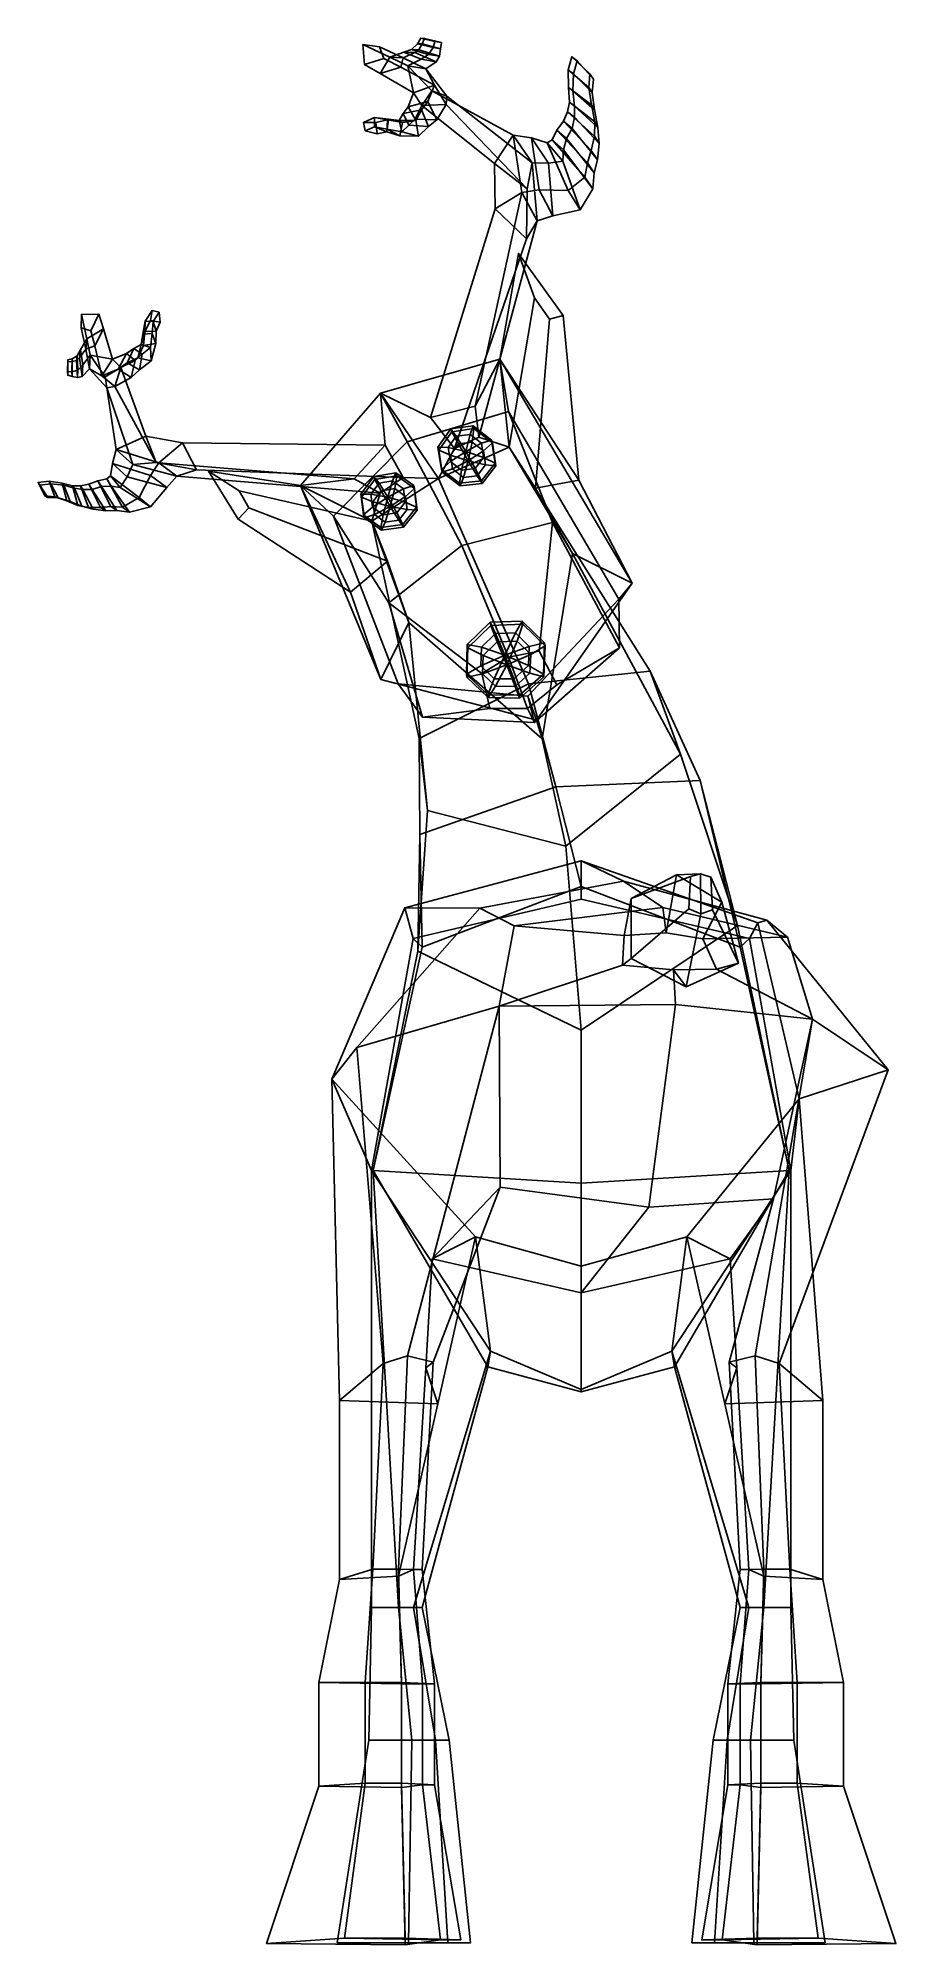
# Model space of a CAD drawing. Extents: x -146 to 85, y -151 to 362.
import ezdxf

# ---------------------------------------------------------------- set-up
doc = ezdxf.new("R2010")
doc.units = 0

msp = doc.modelspace()

# ---------------------------------------------------------------- linework, layer by layer
for points in [[(-58.753429, 360.377319, 188.786789), (-54.259315, 359.73761, 187.409576), (-53.090824, 356.629395, 186.562424), (-58.351311, 355.006836, 188.129883)], [(-51.512978, 356.996826, 191.706528), (-58.753429, 360.377319, 188.786789), (-58.351311, 355.006836, 188.129883), (-54.05513, 352.575745, 189.809189)], [(-51.512978, 356.996826, 191.706528), (-47.892139, 356.780396, 189.3423), (-54.259315, 359.73761, 187.409576), (-58.753429, 360.377319, 188.786789)], [(-47.892139, 356.780396, 189.3423), (-48.519798, 354.275024, 187.775192), (-53.090824, 356.629395, 186.562424), (-54.259315, 359.73761, 187.409576)], [(-41.076202, 357.672119, 188.326797), (-39.864307, 359.592834, 183.99826), (-44.075817, 360.594727, 184.296799), (-45.657494, 359.044189, 187.971283)], [(-45.657494, 359.044189, 187.971283), (-44.075817, 360.594727, 184.296799), (-42.8204, 360.533508, 181.669006), (-43.680008, 358.976746, 185.297485)], [(-39.864307, 359.592834, 183.99826), (-39.358036, 361.225708, 180.136917), (-43.15699, 362.096313, 180.527557), (-44.075817, 360.594727, 184.296799)], [(-44.075817, 360.594727, 184.296799), (-43.15699, 362.096313, 180.527557), (-42.127785, 362.031982, 178.12973), (-42.8204, 360.533508, 181.669006)], [(-43.680008, 358.976746, 185.297485), (-42.8204, 360.533508, 181.669006), (-37.819279, 359.238525, 180.924835), (-38.154991, 357.233643, 185.285004)], [(-37.630943, 360.904419, 177.317078), (-42.127785, 362.031982, 178.12973), (-43.15699, 362.096313, 180.527557), (-39.358036, 361.225708, 180.136917)], [(-42.8204, 360.533508, 181.669006), (-42.127785, 362.031982, 178.12973), (-37.630943, 360.904419, 177.317078), (-37.819279, 359.238525, 180.924835)], [(-38.154991, 357.233643, 185.285004), (-37.819279, 359.238525, 180.924835), (-39.864307, 359.592834, 183.99826), (-41.076202, 357.672119, 188.326797)], [(-37.819279, 359.238525, 180.924835), (-37.630943, 360.904419, 177.317078), (-39.358036, 361.225708, 180.136917), (-39.864307, 359.592834, 183.99826)], [(-54.05513, 352.575745, 189.809189), (-58.351311, 355.006836, 188.129883), (-53.090824, 356.629395, 186.562424), (-48.519798, 354.275024, 187.775192)], [(-45.154415, 347.35199, 193.341263), (-46.675453, 354.657654, 193.675095), (-51.512978, 356.996826, 191.706528), (-54.05513, 352.575745, 189.809189)], [(-45.154415, 347.35199, 193.341263), (-54.05513, 352.575745, 189.809189), (-48.519798, 354.275024, 187.775192), (-39.451782, 349.408447, 190.216309)], [(-46.675453, 354.657654, 193.675095), (-43.104279, 356.392883, 190.751938), (-47.753292, 358.352051, 189.360855), (-51.512978, 356.996826, 191.706528)], [(-51.512978, 356.996826, 191.706528), (-47.753292, 358.352051, 189.360855), (-44.761536, 358.191101, 186.944061), (-47.892139, 356.780396, 189.3423)], [(-39.451782, 349.408447, 190.216309), (-48.519798, 354.275024, 187.775192), (-47.892139, 356.780396, 189.3423), (-41.845974, 353.863281, 191.195816)], [(-47.892139, 356.780396, 189.3423), (-44.761536, 358.191101, 186.944061), (-39.018436, 355.740051, 188.139114), (-41.845974, 353.863281, 191.195816)], [(-43.104279, 356.392883, 190.751938), (-41.076202, 357.672119, 188.326797), (-45.657494, 359.044189, 187.971283), (-47.753292, 358.352051, 189.360855)], [(-47.753292, 358.352051, 189.360855), (-45.657494, 359.044189, 187.971283), (-43.680008, 358.976746, 185.297485), (-44.761536, 358.191101, 186.944061)], [(-41.845974, 353.863281, 191.195816), (-39.018436, 355.740051, 188.139114), (-43.104279, 356.392883, 190.751938), (-46.675453, 354.657654, 193.675095)], [(-40.185581, 347.947754, 196.483414), (-46.675453, 354.657654, 193.675095), (-45.154415, 347.35199, 193.341263), (-42.844975, 343.923096, 194.881989)], [(-40.185581, 347.947754, 196.483414), (-36.1152, 346.500916, 193.005798), (-41.845974, 353.863281, 191.195816), (-46.675453, 354.657654, 193.675095)], [(-44.761536, 358.191101, 186.944061), (-43.680008, 358.976746, 185.297485), (-38.154991, 357.233643, 185.285004), (-39.018436, 355.740051, 188.139114)], [(-39.018436, 355.740051, 188.139114), (-38.154991, 357.233643, 185.285004), (-41.076202, 357.672119, 188.326797), (-43.104279, 356.392883, 190.751938)], [(2.051944, 348.831665, 181.90683), (2.297008, 352.468384, 179.404465), (-2.521312, 357.085083, 180.180939), (-3.462646, 353.544617, 183.08255)], [(-3.462646, 353.544617, 183.08255), (-2.521312, 357.085083, 180.180939), (-1.108081, 355.966736, 177.560257), (-2.094137, 352.516235, 180.109451)], [(2.297008, 352.468384, 179.404465), (3.297513, 351.08551, 176.474365), (-1.108081, 355.966736, 177.560257), (-2.521312, 357.085083, 180.180939)], [(-2.094137, 352.516235, 180.109451), (-1.108081, 355.966736, 177.560257), (3.297513, 351.08551, 176.474365), (2.96597, 347.473633, 178.611069)], [(-39.451782, 349.408447, 190.216309), (-41.227592, 345.010071, 188.326279), (-46.530586, 343.606567, 191.210632), (-45.154415, 347.35199, 193.341263)], [(-36.1152, 346.500916, 193.005798), (-36.297306, 344.221436, 191.334229), (-39.451782, 349.408447, 190.216309), (-41.845974, 353.863281, 191.195816)], [(-36.297306, 344.221436, 191.334229), (-38.812744, 340.100037, 189.097778), (-41.227592, 345.010071, 188.326279), (-39.451782, 349.408447, 190.216309)], [(2.804453, 344.124451, 184.755478), (2.051944, 348.831665, 181.90683), (-3.462646, 353.544617, 183.08255), (-3.442036, 348.772827, 186.486435)], [(-3.442036, 348.772827, 186.486435), (-3.462646, 353.544617, 183.08255), (-2.094137, 352.516235, 180.109451), (-2.214602, 347.892029, 183.117935)], [(-2.214602, 347.892029, 183.117935), (-2.094137, 352.516235, 180.109451), (2.96597, 347.473633, 178.611069), (3.538504, 342.831238, 181.055969)], [(2.96597, 347.473633, 178.611069), (3.297513, 351.08551, 176.474365), (2.297008, 352.468384, 179.404465), (2.051944, 348.831665, 181.90683)], [(-41.227592, 345.010071, 188.326279), (-43.019558, 342.815857, 187.158447), (-47.868279, 341.809204, 189.805145), (-46.530586, 343.606567, 191.210632)], [(-45.154415, 347.35199, 193.341263), (-46.530586, 343.606567, 191.210632), (-44.703247, 340.283752, 192.426682), (-42.844975, 343.923096, 194.881989)], [(-42.844975, 343.923096, 194.881989), (-44.703247, 340.283752, 192.426682), (-38.812744, 340.100037, 189.097778), (-36.297306, 344.221436, 191.334229)], [(-38.812744, 340.100037, 189.097778), (-41.110645, 338.289368, 187.710632), (-43.019558, 342.815857, 187.158447), (-41.227592, 345.010071, 188.326279)], [(-18.324289, 335.997925, 204.207184), (-40.185581, 347.947754, 196.483414), (-42.844975, 343.923096, 194.881989), (-23.349712, 328.335571, 204.889893)], [(-14.503282, 321.558472, 198.149521), (-23.349712, 328.335571, 204.889893), (-42.844975, 343.923096, 194.881989), (-36.297306, 344.221436, 191.334229)], [(-13.2068, 328.551819, 199.381699), (-36.1152, 346.500916, 193.005798), (-40.185581, 347.947754, 196.483414), (-18.324289, 335.997925, 204.207184)], [(-13.2068, 328.551819, 199.381699), (-14.503282, 321.558472, 198.149521), (-36.297306, 344.221436, 191.334229), (-36.1152, 346.500916, 193.005798)], [(3.567569, 335.69342, 190.153503), (3.643595, 339.537598, 187.514908), (-3.189515, 344.841553, 189.312637), (-3.684568, 342.261963, 191.57196)], [(-3.684568, 342.261963, 191.57196), (-3.189515, 344.841553, 189.312637), (-1.77725, 343.802551, 185.589447), (-1.804368, 340.784912, 187.535507)], [(3.643595, 339.537598, 187.514908), (2.804453, 344.124451, 184.755478), (-3.442036, 348.772827, 186.486435), (-3.189515, 344.841553, 189.312637)], [(-3.189515, 344.841553, 189.312637), (-3.442036, 348.772827, 186.486435), (-2.214602, 347.892029, 183.117935), (-1.77725, 343.802551, 185.589447)], [(-1.77725, 343.802551, 185.589447), (-2.214602, 347.892029, 183.117935), (3.538504, 342.831238, 181.055969), (4.498789, 338.049011, 183.419708)], [(3.538504, 342.831238, 181.055969), (2.96597, 347.473633, 178.611069), (2.051944, 348.831665, 181.90683), (2.804453, 344.124451, 184.755478)], [(4.498789, 338.049011, 183.419708), (3.538504, 342.831238, 181.055969), (2.804453, 344.124451, 184.755478), (3.643595, 339.537598, 187.514908)], [(-52.083439, 340.136353, 183.201675), (-55.300743, 339.378906, 181.789474), (-58.553284, 339.4198, 183.742355), (-55.625977, 340.686646, 185.576721)], [(-55.625977, 340.686646, 185.576721), (-58.553284, 339.4198, 183.742355), (-58.147491, 337.177429, 184.064056), (-55.629585, 338.181702, 185.735229)], [(-54.923641, 336.309326, 181.718262), (-58.147491, 337.177429, 184.064056), (-58.553284, 339.4198, 183.742355), (-55.300743, 339.378906, 181.789474)], [(-51.895329, 340.280579, 187.188553), (-55.625977, 340.686646, 185.576721), (-55.629585, 338.181702, 185.735229), (-52.209888, 337.552246, 187.259949)], [(-48.061203, 339.355347, 184.409775), (-52.083439, 340.136353, 183.201675), (-55.625977, 340.686646, 185.576721), (-51.895329, 340.280579, 187.188553)], [(-52.329674, 336.827942, 182.875259), (-54.923641, 336.309326, 181.718262), (-55.300743, 339.378906, 181.789474), (-52.083439, 340.136353, 183.201675)], [(-48.775028, 335.832092, 183.923996), (-52.329674, 336.827942, 182.875259), (-52.083439, 340.136353, 183.201675), (-48.061203, 339.355347, 184.409775)], [(-48.957981, 339.953979, 188.509689), (-51.895329, 340.280579, 187.188553), (-52.209888, 337.552246, 187.259949), (-48.274303, 336.872498, 189.029114)], [(-44.467308, 339.955688, 185.8806), (-48.061203, 339.355347, 184.409775), (-51.895329, 340.280579, 187.188553), (-48.957981, 339.953979, 188.509689)], [(-43.019558, 342.815857, 187.158447), (-44.467308, 339.955688, 185.8806), (-48.957981, 339.953979, 188.509689), (-47.868279, 341.809204, 189.805145)], [(-47.868279, 341.809204, 189.805145), (-48.957981, 339.953979, 188.509689), (-48.274303, 336.872498, 189.029114), (-46.385674, 338.700317, 190.795181)], [(-43.763309, 335.688965, 185.885666), (-48.775028, 335.832092, 183.923996), (-48.061203, 339.355347, 184.409775), (-44.467308, 339.955688, 185.8806)], [(-46.530586, 343.606567, 191.210632), (-47.868279, 341.809204, 189.805145), (-46.385674, 338.700317, 190.795181), (-44.703247, 340.283752, 192.426682)], [(-44.703247, 340.283752, 192.426682), (-46.385674, 338.700317, 190.795181), (-41.110645, 338.289368, 187.710632), (-38.812744, 340.100037, 189.097778)], [(-41.110645, 338.289368, 187.710632), (-43.763309, 335.688965, 185.885666), (-44.467308, 339.955688, 185.8806), (-43.019558, 342.815857, 187.158447)], [(1.697081, 328.539734, 195.796906), (2.723635, 331.802856, 193.136307), (-4.795274, 339.74585, 194.059921), (-6.584122, 337.297607, 196.797821)], [(-6.584122, 337.297607, 196.797821), (-4.795274, 339.74585, 194.059921), (-2.40207, 337.726807, 189.720627), (-3.946732, 335.078857, 191.984039)], [(2.723635, 331.802856, 193.136307), (3.567569, 335.69342, 190.153503), (-3.684568, 342.261963, 191.57196), (-4.795274, 339.74585, 194.059921)], [(-4.795274, 339.74585, 194.059921), (-3.684568, 342.261963, 191.57196), (-1.804368, 340.784912, 187.535507), (-2.40207, 337.726807, 189.720627)], [(-2.40207, 337.726807, 189.720627), (-1.804368, 340.784912, 187.535507), (4.805845, 333.767151, 185.672821), (4.38562, 329.339966, 188.267502)], [(-1.804368, 340.784912, 187.535507), (-1.77725, 343.802551, 185.589447), (4.498789, 338.049011, 183.419708), (4.805845, 333.767151, 185.672821)], [(4.805845, 333.767151, 185.672821), (4.498789, 338.049011, 183.419708), (3.643595, 339.537598, 187.514908), (3.567569, 335.69342, 190.153503)], [(-55.629585, 338.181702, 185.735229), (-58.147491, 337.177429, 184.064056), (-54.923641, 336.309326, 181.718262), (-52.329674, 336.827942, 182.875259)], [(-52.209888, 337.552246, 187.259949), (-55.629585, 338.181702, 185.735229), (-52.329674, 336.827942, 182.875259), (-48.775028, 335.832092, 183.923996)], [(-48.274303, 336.872498, 189.029114), (-52.209888, 337.552246, 187.259949), (-48.775028, 335.832092, 183.923996), (-43.763309, 335.688965, 185.885666)], [(-46.385674, 338.700317, 190.795181), (-48.274303, 336.872498, 189.029114), (-43.763309, 335.688965, 185.885666), (-41.110645, 338.289368, 187.710632)], [(-15.934669, 320.547913, 208.120804), (-18.324289, 335.997925, 204.207184), (-23.349712, 328.335571, 204.889893), (-23.160431, 316.099792, 208.158539)], [(-15.934669, 320.547913, 208.120804), (-11.326653, 321.213989, 205.891953), (-13.408345, 335.211914, 202.351334), (-18.324289, 335.997925, 204.207184)], [(-18.324289, 335.997925, 204.207184), (-13.408345, 335.211914, 202.351334), (-8.820746, 328.393005, 198.015793), (-13.2068, 328.551819, 199.381699)], [(-11.326653, 321.213989, 205.891953), (-3.496062, 321.103638, 202.977921), (-9.169906, 333.921387, 201.086609), (-13.408345, 335.211914, 202.351334)], [(-13.408345, 335.211914, 202.351334), (-9.169906, 333.921387, 201.086609), (-4.967085, 328.997009, 196.287186), (-8.820746, 328.393005, 198.015793)], [(-3.496062, 321.103638, 202.977921), (0.977397, 324.706299, 198.746704), (-7.804605, 334.722839, 199.476074), (-9.169906, 333.921387, 201.086609)], [(-9.169906, 333.921387, 201.086609), (-7.804605, 334.722839, 199.476074), (-4.739759, 332.050415, 194.228485), (-4.967085, 328.997009, 196.287186)], [(0.977397, 324.706299, 198.746704), (1.697081, 328.539734, 195.796906), (-6.584122, 337.297607, 196.797821), (-7.804605, 334.722839, 199.476074)], [(-7.804605, 334.722839, 199.476074), (-6.584122, 337.297607, 196.797821), (-3.946732, 335.078857, 191.984039), (-4.739759, 332.050415, 194.228485)], [(-4.739759, 332.050415, 194.228485), (-3.946732, 335.078857, 191.984039), (3.515107, 325.818665, 190.396896), (3.118198, 321.500549, 192.829254)], [(-3.946732, 335.078857, 191.984039), (-2.40207, 337.726807, 189.720627), (4.38562, 329.339966, 188.267502), (3.515107, 325.818665, 190.396896)], [(4.38562, 329.339966, 188.267502), (4.805845, 333.767151, 185.672821), (3.567569, 335.69342, 190.153503), (2.723635, 331.802856, 193.136307)], [(-11.874831, 312.947937, 202.030716), (-14.733232, 308.099854, 200.120728), (-14.503282, 321.558472, 198.149521), (-13.2068, 328.551819, 199.381699)], [(-13.2068, 328.551819, 199.381699), (-8.820746, 328.393005, 198.015793), (-7.660872, 314.259583, 200.408295), (-11.874831, 312.947937, 202.030716)], [(-8.820746, 328.393005, 198.015793), (-4.967085, 328.997009, 196.287186), (-0.270664, 315.875671, 197.256897), (-7.660872, 314.259583, 200.408295)], [(-4.967085, 328.997009, 196.287186), (-4.739759, 332.050415, 194.228485), (3.118198, 321.500549, 192.829254), (-0.270664, 315.875671, 197.256897)], [(3.118198, 321.500549, 192.829254), (3.515107, 325.818665, 190.396896), (1.697081, 328.539734, 195.796906), (0.977397, 324.706299, 198.746704)], [(3.515107, 325.818665, 190.396896), (4.38562, 329.339966, 188.267502), (2.723635, 331.802856, 193.136307), (1.697081, 328.539734, 195.796906)], [(-23.160431, 316.099792, 208.158539), (-23.349712, 328.335571, 204.889893), (-14.503282, 321.558472, 198.149521), (-14.733232, 308.099854, 200.120728)], [(-0.270664, 315.875671, 197.256897), (3.118198, 321.500549, 192.829254), (0.977397, 324.706299, 198.746704), (-3.496062, 321.103638, 202.977921)], [(-40.580685, 259.92804, 216.165573), (-28.521362, 262.979736, 216.046921), (-15.934669, 320.547913, 208.120804), (-23.160431, 316.099792, 208.158539)], [(-28.521362, 262.979736, 216.046921), (-27.575193, 254.646088, 207.232361), (-11.874831, 312.947937, 202.030716), (-15.934669, 320.547913, 208.120804)], [(-11.874831, 312.947937, 202.030716), (-7.660872, 314.259583, 200.408295), (-11.326653, 321.213989, 205.891953), (-15.934669, 320.547913, 208.120804)], [(-7.660872, 314.259583, 200.408295), (-0.270664, 315.875671, 197.256897), (-3.496062, 321.103638, 202.977921), (-11.326653, 321.213989, 205.891953)], [(-40.580685, 259.92804, 216.165573), (-23.160431, 316.099792, 208.158539), (-14.733232, 308.099854, 200.120728), (-34.13266, 251.625793, 204.075195)], [(-27.575193, 254.646088, 207.232361), (-34.13266, 251.625793, 204.075195), (-14.733232, 308.099854, 200.120728), (-11.874831, 312.947937, 202.030716)], [(-12.557991, 292.178345, 206.888062), (-19.398018, 252.011414, 204.103531), (-21.926697, 275.631592, 227.583847), (-16.855055, 304.117737, 214.262054)], [(-4.84438, 287.406128, 210.836777), (-16.855055, 304.117737, 214.262054), (-21.926697, 275.631592, 227.583847), (-0.636211, 243.085388, 221.993317)], [(-16.855055, 304.117737, 214.262054), (-4.84438, 287.406128, 210.836777), (-8.485946, 286.46405, 205.762619), (-12.557991, 292.178345, 206.888062)], [(-134.504166, 287.723083, 179.834961), (-129.795456, 287.778259, 179.973022), (-131.978912, 283.339966, 177.761963), (-134.547852, 284.063477, 178.215927)], [(-133.034637, 281.157471, 182.589813), (-134.504166, 287.723083, 179.834961), (-134.547852, 284.063477, 178.215927), (-133.34613, 278.404846, 180.029129)], [(-133.034637, 281.157471, 182.589813), (-128.552612, 283.844971, 181.602737), (-129.795456, 287.778259, 179.973022), (-134.504166, 287.723083, 179.834961)], [(-128.552612, 283.844971, 181.602737), (-130.925873, 279.278625, 178.919815), (-131.978912, 283.339966, 177.761963), (-129.795456, 287.778259, 179.973022)], [(-117.413567, 283.076599, 176.68869), (-117.373398, 285.91571, 179.244537), (-115.49614, 288.754883, 177.869995), (-115.927711, 286.103271, 175.677658)], [(-117.373398, 285.91571, 179.244537), (-115.15377, 285.832153, 179.725555), (-113.591187, 288.278625, 178.437424), (-115.49614, 288.754883, 177.869995)], [(-113.261421, 285.658936, 175.965332), (-115.927711, 286.103271, 175.677658), (-115.49614, 288.754883, 177.869995), (-113.591187, 288.278625, 178.437424)], [(-115.15377, 285.832153, 179.725555), (-114.398659, 283.217957, 176.812485), (-113.261421, 285.658936, 175.965332), (-113.591187, 288.278625, 178.437424)], [(-8.485946, 286.46405, 205.762619), (-12.32049, 240.928955, 202.372116), (-19.398018, 252.011414, 204.103531), (-12.557991, 292.178345, 206.888062)], [(-133.34613, 278.404846, 180.029129), (-134.547852, 284.063477, 178.215927), (-131.978912, 283.339966, 177.761963), (-130.925873, 279.278625, 178.919815)], [(-126.141045, 275.680481, 185.070847), (-128.552612, 283.844971, 181.602737), (-133.034637, 281.157471, 182.589813), (-132.133179, 276.780029, 184.469467)], [(-126.141045, 275.680481, 185.070847), (-129.00589, 271.222595, 181.294876), (-130.925873, 279.278625, 178.919815), (-128.552612, 283.844971, 181.602737)], [(-119.270355, 276.025635, 178.71405), (-118.420387, 279.598022, 181.649979), (-117.937492, 282.374939, 180.557755), (-117.747765, 279.343567, 177.639694)], [(-118.420387, 279.598022, 181.649979), (-115.918732, 278.824219, 182.499741), (-115.460983, 282.562195, 181.007141), (-117.937492, 282.374939, 180.557755)], [(-117.747765, 279.343567, 177.639694), (-117.937492, 282.374939, 180.557755), (-117.373398, 285.91571, 179.244537), (-117.413567, 283.076599, 176.68869)], [(-117.937492, 282.374939, 180.557755), (-115.460983, 282.562195, 181.007141), (-115.15377, 285.832153, 179.725555), (-117.373398, 285.91571, 179.244537)], [(-114.438423, 279.886841, 177.668747), (-117.747765, 279.343567, 177.639694), (-117.413567, 283.076599, 176.68869), (-114.398659, 283.217957, 176.812485)], [(-114.398659, 283.217957, 176.812485), (-117.413567, 283.076599, 176.68869), (-115.927711, 286.103271, 175.677658), (-113.261421, 285.658936, 175.965332)], [(-115.918732, 278.824219, 182.499741), (-115.738976, 275.229431, 179.20549), (-114.438423, 279.886841, 177.668747), (-115.460983, 282.562195, 181.007141)], [(-115.460983, 282.562195, 181.007141), (-114.438423, 279.886841, 177.668747), (-114.398659, 283.217957, 176.812485), (-115.15377, 285.832153, 179.725555)], [(-4.84438, 287.406128, 210.836777), (-0.636211, 243.085388, 221.993317), (-12.32049, 240.928955, 202.372116), (-8.485946, 286.46405, 205.762619)], [(-134.726379, 278.21051, 179.801544), (-135.006302, 276.027283, 177.239136), (-135.775177, 275.323792, 175.435547), (-135.630844, 276.595886, 178.181152)], [(-134.142868, 274.100647, 181.088989), (-134.726379, 278.21051, 179.801544), (-135.630844, 276.595886, 178.181152), (-135.490891, 272.696533, 178.384109)], [(-133.034637, 281.157471, 182.589813), (-133.34613, 278.404846, 180.029129), (-135.006302, 276.027283, 177.239136), (-134.726379, 278.21051, 179.801544)], [(-133.34613, 278.404846, 180.029129), (-132.306854, 273.043274, 181.796417), (-134.321365, 271.046082, 178.332275), (-135.006302, 276.027283, 177.239136)], [(-132.133179, 276.780029, 184.469467), (-133.034637, 281.157471, 182.589813), (-134.726379, 278.21051, 179.801544), (-134.142868, 274.100647, 181.088989)], [(-129.00589, 271.222595, 181.294876), (-132.306854, 273.043274, 181.796417), (-133.34613, 278.404846, 180.029129), (-130.925873, 279.278625, 178.919815)], [(-124.648926, 273.001526, 180.18692), (-122.400902, 277.170349, 183.611191), (-120.406807, 278.507324, 182.584732), (-122.215599, 274.673157, 179.476563)], [(-122.400902, 277.170349, 183.611191), (-120.048431, 275.354553, 185.097687), (-118.123756, 276.998047, 183.841537), (-120.406807, 278.507324, 182.584732)], [(-122.215599, 274.673157, 179.476563), (-120.406807, 278.507324, 182.584732), (-118.420387, 279.598022, 181.649979), (-119.270355, 276.025635, 178.71405)], [(-120.406807, 278.507324, 182.584732), (-118.123756, 276.998047, 183.841537), (-115.918732, 278.824219, 182.499741), (-118.420387, 279.598022, 181.649979)], [(-115.738976, 275.229431, 179.20549), (-119.270355, 276.025635, 178.71405), (-117.747765, 279.343567, 177.639694), (-114.438423, 279.886841, 177.668747)], [(-118.123756, 276.998047, 183.841537), (-118.842567, 272.808289, 180.458328), (-115.738976, 275.229431, 179.20549), (-115.918732, 278.824219, 182.499741)], [(-137.052612, 272.257446, 173.792572), (-136.986191, 275.741882, 174.248886), (-138.155914, 275.47345, 170.283325), (-138.245468, 272.356506, 169.751312)], [(-138.167007, 271.346375, 166.92659), (-138.245468, 272.356506, 169.751312), (-138.155914, 275.47345, 170.283325), (-138.135574, 274.975525, 167.881042)], [(-136.999207, 271.014099, 170.70105), (-137.052612, 272.257446, 173.792572), (-138.245468, 272.356506, 169.751312), (-138.167007, 271.346375, 166.92659)], [(-136.994385, 275.083679, 171.604034), (-136.999207, 271.014099, 170.70105), (-138.167007, 271.346375, 166.92659), (-138.135574, 274.975525, 167.881042)], [(-136.986191, 275.741882, 174.248886), (-136.994385, 275.083679, 171.604034), (-138.135574, 274.975525, 167.881042), (-138.155914, 275.47345, 170.283325)], [(-135.490891, 272.696533, 178.384109), (-135.630844, 276.595886, 178.181152), (-136.986191, 275.741882, 174.248886), (-137.052612, 272.257446, 173.792572)], [(-135.567596, 270.701538, 175.268829), (-135.490891, 272.696533, 178.384109), (-137.052612, 272.257446, 173.792572), (-136.999207, 271.014099, 170.70105)], [(-135.775177, 275.323792, 175.435547), (-135.567596, 270.701538, 175.268829), (-136.999207, 271.014099, 170.70105), (-136.994385, 275.083679, 171.604034)], [(-135.630844, 276.595886, 178.181152), (-135.775177, 275.323792, 175.435547), (-136.994385, 275.083679, 171.604034), (-136.986191, 275.741882, 174.248886)], [(-135.006302, 276.027283, 177.239136), (-134.321365, 271.046082, 178.332275), (-135.567596, 270.701538, 175.268829), (-135.775177, 275.323792, 175.435547)], [(-134.321365, 271.046082, 178.332275), (-134.142868, 274.100647, 181.088989), (-135.490891, 272.696533, 178.384109), (-135.567596, 270.701538, 175.268829)], [(-132.306854, 273.043274, 181.796417), (-132.133179, 276.780029, 184.469467), (-134.142868, 274.100647, 181.088989), (-134.321365, 271.046082, 178.332275)], [(-128.082428, 270.951294, 187.673264), (-132.133179, 276.780029, 184.469467), (-132.306854, 273.043274, 181.796417), (-127.614258, 267.987976, 184.175064)], [(-127.614258, 267.987976, 184.175064), (-132.306854, 273.043274, 181.796417), (-129.00589, 271.222595, 181.294876), (-125.501106, 268.355103, 182.864227)], [(-128.082428, 270.951294, 187.673264), (-123.853264, 273.463806, 186.867249), (-126.141045, 275.680481, 185.070847), (-132.133179, 276.780029, 184.469467)], [(-129.00589, 271.222595, 181.294876), (-126.141045, 275.680481, 185.070847), (-122.400902, 277.170349, 183.611191), (-124.648926, 273.001526, 180.18692)], [(-125.501106, 268.355103, 182.864227), (-129.00589, 271.222595, 181.294876), (-124.648926, 273.001526, 180.18692), (-121.127571, 270.71051, 181.408127)], [(-125.152267, 251.354034, 195.305862), (-117.154152, 254.945679, 197.255112), (-123.853264, 273.463806, 186.867249), (-128.082428, 270.951294, 187.673264)], [(-126.141045, 275.680481, 185.070847), (-123.853264, 273.463806, 186.867249), (-120.048431, 275.354553, 185.097687), (-122.400902, 277.170349, 183.611191)], [(-123.853264, 273.463806, 186.867249), (-125.501106, 268.355103, 182.864227), (-121.127571, 270.71051, 181.408127), (-120.048431, 275.354553, 185.097687)], [(-114.410233, 247.848877, 190.859909), (-125.501106, 268.355103, 182.864227), (-123.853264, 273.463806, 186.867249), (-117.154152, 254.945679, 197.255112)], [(-121.127571, 270.71051, 181.408127), (-124.648926, 273.001526, 180.18692), (-122.215599, 274.673157, 179.476563), (-118.842567, 272.808289, 180.458328)], [(-118.842567, 272.808289, 180.458328), (-122.215599, 274.673157, 179.476563), (-119.270355, 276.025635, 178.71405), (-115.738976, 275.229431, 179.20549)], [(-120.048431, 275.354553, 185.097687), (-121.127571, 270.71051, 181.408127), (-118.842567, 272.808289, 180.458328), (-118.123756, 276.998047, 183.841537)], [(-28.521362, 262.979736, 216.046921), (-40.580685, 259.92804, 216.165573), (-54.01968, 266.550171, 227.844833), (-21.926697, 275.631592, 227.583847)], [(-21.926697, 275.631592, 227.583847), (-54.01968, 266.550171, 227.844833), (-46.79744, 253.430298, 249.321915), (-19.519793, 261.573242, 249.365967)], [(-27.575193, 254.646088, 207.232361), (-28.521362, 262.979736, 216.046921), (-21.926697, 275.631592, 227.583847), (-19.398018, 252.011414, 204.103531)], [(-21.926697, 275.631592, 227.583847), (-19.519793, 261.573242, 249.365967), (10.117855, 211.053101, 241.762115), (13.690959, 215.358948, 218.339432)], [(-120.657425, 247.332947, 191.179123), (-125.152267, 251.354034, 195.305862), (-128.082428, 270.951294, 187.673264), (-127.614258, 267.987976, 184.175064)], [(-120.657425, 247.332947, 191.179123), (-127.614258, 267.987976, 184.175064), (-125.501106, 268.355103, 182.864227), (-114.410233, 247.848877, 190.859909)], [(-61.09428, 243.45343, 214.44133), (-75.55275, 241.633423, 224.643341), (-54.01968, 266.550171, 227.844833), (-52.716038, 252.476685, 215.539429)], [(-75.55275, 241.633423, 224.643341), (-66.680969, 233.397461, 247.05629), (-46.79744, 253.430298, 249.321915), (-54.01968, 266.550171, 227.844833)], [(-34.13266, 251.625793, 204.075195), (-38.361534, 243.513763, 195.778183), (-54.01968, 266.550171, 227.844833), (-40.580685, 259.92804, 216.165573)], [(-47.951859, 243.804626, 203.464935), (-52.716038, 252.476685, 215.539429), (-54.01968, 266.550171, 227.844833), (-38.361534, 243.513763, 195.778183)], [(-46.79744, 253.430298, 249.321915), (-32.079094, 225.496155, 273.941345), (-7.699314, 231.677734, 273.832306), (-19.519793, 261.573242, 249.365967)], [(-38.315842, 251.206482, 261.984802), (-34.833885, 256.105225, 262.602783), (-35.061073, 256.909363, 257.741058), (-38.536953, 252.000671, 257.121094)], [(-35.772495, 251.881287, 252.934799), (-38.536953, 252.000671, 257.121094), (-35.061073, 256.909363, 257.741058), (-33.606583, 254.905273, 253.31192)], [(-28.856661, 256.971497, 262.465973), (-29.07777, 257.765686, 257.602295), (-35.061073, 256.909363, 257.741058), (-34.833885, 256.105225, 262.602783)], [(-29.906582, 255.402832, 253.224747), (-33.606583, 254.905273, 253.31192), (-35.061073, 256.909363, 257.741058), (-29.07777, 257.765686, 257.602295)], [(-29.342197, 253.347839, 265.96283), (-28.856661, 256.971497, 262.465973), (-34.833885, 256.105225, 262.602783), (-33.032501, 252.834045, 266.046875)], [(-24.097898, 253.908112, 256.783661), (-26.84248, 253.021484, 252.723495), (-29.906582, 255.402832, 253.224747), (-29.07777, 257.765686, 257.602295)], [(-26.301195, 251.005798, 265.469055), (-23.89115, 253.138184, 261.651978), (-28.856661, 256.971497, 262.465973), (-29.342197, 253.347839, 265.96283)], [(-23.89115, 253.138184, 261.651978), (-24.097898, 253.908112, 256.783661), (-29.07777, 257.765686, 257.602295), (-28.856661, 256.971497, 262.465973)], [(10.339307, 197.96875, 273.573029), (10.117855, 211.053101, 241.762115), (-19.519793, 261.573242, 249.365967), (-7.699314, 231.677734, 273.832306)], [(-113.691864, 247.731323, 200.859497), (-107.284897, 253.168671, 201.859665), (-117.154152, 254.945679, 197.255112), (-125.152267, 251.354034, 195.305862)], [(-107.284897, 253.168671, 201.859665), (-103.523117, 245.9104, 194.243698), (-114.410233, 247.848877, 190.859909), (-117.154152, 254.945679, 197.255112)], [(-113.691864, 247.731323, 200.859497), (-61.09428, 243.45343, 214.44133), (-52.716038, 252.476685, 215.539429), (-107.284897, 253.168671, 201.859665)], [(-52.716038, 252.476685, 215.539429), (-47.951859, 243.804626, 203.464935), (-103.523117, 245.9104, 194.243698), (-107.284897, 253.168671, 201.859665)], [(-46.79744, 253.430298, 249.321915), (-66.680969, 233.397461, 247.05629), (-51.760483, 210.063782, 272.355103), (-32.079094, 225.496155, 273.941345)], [(-37.386139, 245.234314, 261.015656), (-38.315842, 251.206482, 261.984802), (-38.536953, 252.000671, 257.121094), (-37.592888, 246.004211, 256.147308)], [(-37.592888, 246.004211, 256.147308), (-38.536953, 252.000671, 257.121094), (-35.772495, 251.881287, 252.934799), (-35.182838, 248.136597, 252.330231)], [(-27.575193, 254.646088, 207.232361), (-19.398018, 252.011414, 204.103531), (-38.361534, 243.513763, 195.778183), (-34.13266, 251.625793, 204.075195)], [(18.553757, 191.654999, 161.576385), (-14.136965, 188.266785, 156.798889), (-38.361534, 243.513763, 195.778183), (-19.398018, 252.011414, 204.103531)], [(-35.208111, 249.826294, 265.672913), (-33.032501, 252.834045, 266.046875), (-34.833885, 256.105225, 262.602783), (-38.315842, 251.206482, 261.984802)], [(-31.076551, 250.816956, 251.022446), (-35.772495, 251.881287, 252.934799), (-33.606583, 254.905273, 253.31192)], [(-35.182838, 248.136597, 252.330231), (-35.772495, 251.881287, 252.934799), (-31.076551, 250.816956, 251.022446)], [(-30.407486, 248.325439, 266.776855), (-33.032501, 252.834045, 266.046875), (-35.208111, 249.826294, 265.672913)], [(-31.076551, 250.816956, 251.022446), (-33.606583, 254.905273, 253.31192), (-29.906582, 255.402832, 253.224747)], [(-30.407486, 248.325439, 266.776855), (-29.342197, 253.347839, 265.96283), (-33.032501, 252.834045, 266.046875)], [(-26.84248, 253.021484, 252.723495), (-31.076551, 250.816956, 251.022446), (-29.906582, 255.402832, 253.224747)], [(-26.25696, 249.19046, 252.117889), (-31.076551, 250.816956, 251.022446), (-26.84248, 253.021484, 252.723495)], [(-30.407486, 248.325439, 266.776855), (-26.301195, 251.005798, 265.469055), (-29.342197, 253.347839, 265.96283)], [(-23.164312, 247.685913, 255.807083), (-26.25696, 249.19046, 252.117889), (-26.84248, 253.021484, 252.723495), (-24.097898, 253.908112, 256.783661)], [(-22.971476, 246.940552, 260.679901), (-23.89115, 253.138184, 261.651978), (-26.301195, 251.005798, 265.469055), (-25.738323, 247.214417, 264.870789)], [(-22.971476, 246.940552, 260.679901), (-23.164312, 247.685913, 255.807083), (-24.097898, 253.908112, 256.783661), (-23.89115, 253.138184, 261.651978)], [(18.553757, 191.654999, 161.576385), (-19.398018, 252.011414, 204.103531), (-2.305859, 223.374268, 199.968491), (26.698078, 169.357056, 178.180756)], [(-115.910225, 244.330139, 198.312073), (-126.149666, 247.565826, 193.28302), (-126.632004, 244.25354, 191.953217), (-118.919868, 238.424988, 195.009277)], [(-126.149666, 247.565826, 193.28302), (-122.165901, 243.962219, 189.596024), (-124.108345, 241.163666, 187.606552), (-126.632004, 244.25354, 191.953217)], [(-113.691864, 247.731323, 200.859497), (-125.152267, 251.354034, 195.305862), (-126.149666, 247.565826, 193.28302), (-115.910225, 244.330139, 198.312073)], [(-125.152267, 251.354034, 195.305862), (-120.657425, 247.332947, 191.179123), (-122.165901, 243.962219, 189.596024), (-126.149666, 247.565826, 193.28302)], [(-120.657425, 247.332947, 191.179123), (-108.783005, 244.161499, 195.453705), (-111.543015, 241.15152, 193.470413), (-122.165901, 243.962219, 189.596024)], [(-108.783005, 244.161499, 195.453705), (-120.657425, 247.332947, 191.179123), (-114.410233, 247.848877, 190.859909), (-103.523117, 245.9104, 194.243698)], [(-108.783005, 244.161499, 195.453705), (-113.691864, 247.731323, 200.859497), (-115.910225, 244.330139, 198.312073), (-111.543015, 241.15152, 193.470413)], [(-61.09428, 243.45343, 214.44133), (-113.691864, 247.731323, 200.859497), (-108.783005, 244.161499, 195.453705), (-54.128944, 239.633484, 206.062134)], [(-34.641556, 246.120911, 265.075806), (-35.208111, 249.826294, 265.672913), (-38.315842, 251.206482, 261.984802), (-37.386139, 245.234314, 261.015656)], [(-32.787342, 242.275055, 255.387405), (-37.592888, 246.004211, 256.147308), (-35.182838, 248.136597, 252.330231), (-32.185459, 245.804199, 251.85144)], [(-30.407486, 248.325439, 266.776855), (-35.208111, 249.826294, 265.672913), (-34.641556, 246.120911, 265.075806)], [(-32.185459, 245.804199, 251.85144), (-35.182838, 248.136597, 252.330231), (-31.076551, 250.816956, 251.022446)], [(-31.666824, 243.828125, 264.60434), (-30.407486, 248.325439, 266.776855), (-34.641556, 246.120911, 265.075806)], [(-28.48959, 246.215454, 251.763245), (-32.185459, 245.804199, 251.85144), (-31.076551, 250.816956, 251.022446)], [(-27.980207, 244.255859, 264.519165), (-30.407486, 248.325439, 266.776855), (-31.666824, 243.828125, 264.60434)], [(-28.48959, 246.215454, 251.763245), (-31.076551, 250.816956, 251.022446), (-26.25696, 249.19046, 252.117889)], [(-25.738323, 247.214417, 264.870789), (-26.301195, 251.005798, 265.469055), (-30.407486, 248.325439, 266.776855)], [(-27.980207, 244.255859, 264.519165), (-25.738323, 247.214417, 264.870789), (-30.407486, 248.325439, 266.776855)], [(-26.814514, 242.90564, 255.24585), (-28.48959, 246.215454, 251.763245), (-26.25696, 249.19046, 252.117889), (-23.164312, 247.685913, 255.807083)], [(-26.627306, 242.170471, 260.120514), (-22.971476, 246.940552, 260.679901), (-25.738323, 247.214417, 264.870789), (-27.980207, 244.255859, 264.519165)], [(-26.627306, 242.170471, 260.120514), (-26.814514, 242.90564, 255.24585), (-23.164312, 247.685913, 255.807083), (-22.971476, 246.940552, 260.679901)], [(-141.60965, 238.614502, 170.631943), (-143.195389, 242.807617, 171.435303), (-146.139679, 242.487061, 168.057083), (-144.372528, 238.839539, 167.682648)], [(-143.195389, 242.807617, 171.435303), (-142.735352, 242.15332, 168.598953), (-145.648849, 241.768005, 165.580109), (-146.139679, 242.487061, 168.057083)], [(-144.372528, 238.839539, 167.682648), (-146.139679, 242.487061, 168.057083), (-145.648849, 241.768005, 165.580109), (-143.542542, 238.455078, 164.954834)], [(-142.735352, 242.15332, 168.598953), (-140.74559, 238.3237, 167.541901), (-143.542542, 238.455078, 164.954834), (-145.648849, 241.768005, 165.580109)], [(-138.444946, 237.499268, 173.999344), (-139.672409, 242.257721, 175.411621), (-143.195389, 242.807617, 171.435303), (-141.60965, 238.614502, 170.631943)], [(-139.672409, 242.257721, 175.411621), (-139.257843, 241.745331, 172.170135), (-142.735352, 242.15332, 168.598953), (-143.195389, 242.807617, 171.435303)], [(-139.257843, 241.745331, 172.170135), (-137.544052, 237.372864, 170.507553), (-140.74559, 238.3237, 167.541901), (-142.735352, 242.15332, 168.598953)], [(-135.416763, 236.27655, 177.245346), (-136.860077, 241.574371, 178.68544), (-139.672409, 242.257721, 175.411621), (-138.444946, 237.499268, 173.999344)], [(-136.860077, 241.574371, 178.68544), (-136.383194, 240.938354, 175.102325), (-139.257843, 241.745331, 172.170135), (-139.672409, 242.257721, 175.411621)], [(-136.383194, 240.938354, 175.102325), (-134.406662, 236.064819, 173.376465), (-137.544052, 237.372864, 170.507553), (-139.257843, 241.745331, 172.170135)], [(-132.572235, 235.76767, 180.315369), (-134.779373, 241.569214, 181.261108), (-136.860077, 241.574371, 178.68544), (-135.416763, 236.27655, 177.245346)], [(-134.779373, 241.569214, 181.261108), (-134.1306, 240.57135, 177.397827), (-136.383194, 240.938354, 175.102325), (-136.860077, 241.574371, 178.68544)], [(-129.375702, 235.766541, 183.759613), (-132.515839, 242.007141, 184.083389), (-134.779373, 241.569214, 181.261108), (-132.572235, 235.76767, 180.315369)], [(-132.515839, 242.007141, 184.083389), (-131.626465, 240.593628, 179.958054), (-134.1306, 240.57135, 177.397827), (-134.779373, 241.569214, 181.261108)], [(-126.557251, 235.964111, 186.814407), (-130.050476, 242.942444, 187.177872), (-132.515839, 242.007141, 184.083389), (-129.375702, 235.766541, 183.759613)], [(-130.050476, 242.942444, 187.177872), (-129.056427, 241.354584, 182.591476), (-131.626465, 240.593628, 179.958054), (-132.515839, 242.007141, 184.083389)], [(-129.056427, 241.354584, 182.591476), (-124.955498, 234.953125, 181.735886), (-127.935738, 234.879639, 179.190399), (-131.626465, 240.593628, 179.958054)], [(-123.439705, 235.806519, 190.197052), (-127.698776, 243.420959, 190.19574), (-130.050476, 242.942444, 187.177872), (-126.557251, 235.964111, 186.814407)], [(-127.698776, 243.420959, 190.19574), (-126.484703, 241.484009, 185.207336), (-129.056427, 241.354584, 182.591476), (-130.050476, 242.942444, 187.177872)], [(-126.484703, 241.484009, 185.207336), (-121.586227, 234.497437, 184.635544), (-124.955498, 234.953125, 181.735886), (-129.056427, 241.354584, 182.591476)], [(-118.919868, 238.424988, 195.009277), (-126.632004, 244.25354, 191.953217), (-127.698776, 243.420959, 190.19574), (-123.439705, 235.806519, 190.197052)], [(-126.632004, 244.25354, 191.953217), (-124.108345, 241.163666, 187.606552), (-126.484703, 241.484009, 185.207336), (-127.698776, 243.420959, 190.19574)], [(-124.108345, 241.163666, 187.606552), (-115.932373, 235.905151, 189.785065), (-121.586227, 234.497437, 184.635544), (-126.484703, 241.484009, 185.207336)], [(-122.165901, 243.962219, 189.596024), (-111.543015, 241.15152, 193.470413), (-115.932373, 235.905151, 189.785065), (-124.108345, 241.163666, 187.606552)], [(-111.543015, 241.15152, 193.470413), (-115.910225, 244.330139, 198.312073), (-118.919868, 238.424988, 195.009277), (-115.932373, 235.905151, 189.785065)], [(-54.128944, 239.633484, 206.062134), (-108.783005, 244.161499, 195.453705), (-103.523117, 245.9104, 194.243698), (-47.951859, 243.804626, 203.464935)], [(-100.318893, 245.486938, 208.707001), (-92.086121, 240.2388, 202.274719), (-89.461487, 235.655426, 201.40889), (-92.340691, 232.604126, 206.148422)], [(-92.086121, 240.2388, 202.274719), (-100.318893, 245.486938, 208.707001), (-75.55275, 241.633423, 224.643341), (-56.365799, 232.032349, 202.609436)], [(-92.340691, 232.604126, 206.148422), (-62.092651, 212.930817, 219.9319), (-75.55275, 241.633423, 224.643341), (-100.318893, 245.486938, 208.707001)], [(-54.128944, 239.633484, 206.062134), (-56.365799, 232.032349, 202.609436), (-75.55275, 241.633423, 224.643341), (-61.09428, 243.45343, 214.44133)], [(-75.55275, 241.633423, 224.643341), (-53.893257, 189.392944, 216.931625), (-49.282372, 188.263733, 240.528214), (-66.680969, 233.397461, 247.05629)], [(-59.098515, 238.540222, 260.927551), (-55.539165, 243.279968, 261.516479), (-55.766357, 244.084106, 256.654755), (-59.319622, 239.334381, 256.063873)], [(-56.625683, 239.362305, 251.904053), (-59.319622, 239.334381, 256.063873), (-55.766357, 244.084106, 256.654755), (-54.412601, 242.287506, 252.263458)], [(-56.061295, 237.307312, 264.642151), (-53.83852, 240.216309, 264.998413), (-55.539165, 243.279968, 261.516479), (-59.098515, 238.540222, 260.927551)], [(-52.042068, 238.537598, 250.03389), (-56.625683, 239.362305, 251.904053), (-54.412601, 242.287506, 252.263458)], [(-54.128944, 239.633484, 206.062134), (-47.951859, 243.804626, 203.464935), (-38.361534, 243.513763, 195.778183), (-56.365799, 232.032349, 202.609436)], [(-43.575718, 173.590332, 160.828522), (-56.365799, 232.032349, 202.609436), (-38.361534, 243.513763, 195.778183), (-14.136965, 188.266785, 156.798889)], [(-49.639332, 244.305237, 261.408752), (-49.860443, 245.099426, 256.545074), (-55.766357, 244.084106, 256.654755), (-55.539165, 243.279968, 261.516479)], [(-50.759766, 242.88385, 252.194), (-54.412601, 242.287506, 252.263458), (-55.766357, 244.084106, 256.654755), (-49.860443, 245.099426, 256.545074)], [(-50.195385, 240.828857, 264.932068), (-49.639332, 244.305237, 261.408752), (-55.539165, 243.279968, 261.516479), (-53.83852, 240.216309, 264.998413)], [(-52.042068, 238.537598, 250.03389), (-54.412601, 242.287506, 252.263458), (-50.759766, 242.88385, 252.194)], [(-47.807999, 240.742126, 251.734924), (-52.042068, 238.537598, 250.03389), (-50.759766, 242.88385, 252.194)], [(-45.063419, 241.628784, 255.795074), (-47.807999, 240.742126, 251.734924), (-50.759766, 242.88385, 252.194), (-49.860443, 245.099426, 256.545074)], [(-47.266716, 238.726501, 264.480499), (-44.856667, 240.858856, 260.663391), (-49.639332, 244.305237, 261.408752), (-50.195385, 240.828857, 264.932068)], [(-44.856667, 240.858856, 260.663391), (-45.063419, 241.628784, 255.795074), (-49.860443, 245.099426, 256.545074), (-49.639332, 244.305237, 261.408752)], [(-44.306973, 235.797729, 254.885025), (-47.332634, 237.152374, 251.170685), (-47.807999, 240.742126, 251.734924), (-45.063419, 241.628784, 255.795074)], [(-44.114132, 235.052368, 259.757843), (-44.306973, 235.797729, 254.885025), (-45.063419, 241.628784, 255.795074), (-44.856667, 240.858856, 260.663391)], [(-32.594505, 241.529663, 260.260223), (-37.386139, 245.234314, 261.015656), (-37.592888, 246.004211, 256.147308), (-32.787342, 242.275055, 255.387405)], [(-32.594505, 241.529663, 260.260223), (-31.666824, 243.828125, 264.60434), (-34.641556, 246.120911, 265.075806), (-37.386139, 245.234314, 261.015656)], [(-26.814514, 242.90564, 255.24585), (-32.787342, 242.275055, 255.387405), (-32.185459, 245.804199, 251.85144), (-28.48959, 246.215454, 251.763245)], [(-26.627306, 242.170471, 260.120514), (-32.594505, 241.529663, 260.260223), (-32.787342, 242.275055, 255.387405), (-26.814514, 242.90564, 255.24585)], [(-26.627306, 242.170471, 260.120514), (-27.980207, 244.255859, 264.519165), (-31.666824, 243.828125, 264.60434), (-32.594505, 241.529663, 260.260223)], [(-0.636211, 243.085388, 221.993317), (13.690959, 215.358948, 218.339432), (-2.305859, 223.374268, 199.968491), (-12.32049, 240.928955, 202.372116)], [(-140.74559, 238.3237, 167.541901), (-141.60965, 238.614502, 170.631943), (-144.372528, 238.839539, 167.682648), (-143.542542, 238.455078, 164.954834)], [(-137.544052, 237.372864, 170.507553), (-138.444946, 237.499268, 173.999344), (-141.60965, 238.614502, 170.631943), (-140.74559, 238.3237, 167.541901)], [(-134.406662, 236.064819, 173.376465), (-135.416763, 236.27655, 177.245346), (-138.444946, 237.499268, 173.999344), (-137.544052, 237.372864, 170.507553)], [(-134.1306, 240.57135, 177.397827), (-131.37764, 235.246521, 176.094681), (-134.406662, 236.064819, 173.376465), (-136.383194, 240.938354, 175.102325)], [(-131.37764, 235.246521, 176.094681), (-132.572235, 235.76767, 180.315369), (-135.416763, 236.27655, 177.245346), (-134.406662, 236.064819, 173.376465)], [(-131.626465, 240.593628, 179.958054), (-127.935738, 234.879639, 179.190399), (-131.37764, 235.246521, 176.094681), (-134.1306, 240.57135, 177.397827)], [(-115.932373, 235.905151, 189.785065), (-118.919868, 238.424988, 195.009277), (-123.439705, 235.806519, 190.197052), (-121.586227, 234.497437, 184.635544)], [(-89.461487, 235.655426, 201.40889), (-92.086121, 240.2388, 202.274719), (-56.365799, 232.032349, 202.609436), (-52.092068, 221.331909, 201.02713)], [(-58.558403, 233.724854, 255.158752), (-59.319622, 239.334381, 256.063873), (-56.625683, 239.362305, 251.904053), (-56.148361, 235.857239, 251.34166)], [(-58.351658, 232.954956, 260.0271), (-59.098515, 238.540222, 260.927551), (-59.319622, 239.334381, 256.063873), (-58.558403, 233.724854, 255.158752)], [(-55.607075, 233.841614, 264.08725), (-56.061295, 237.307312, 264.642151), (-59.098515, 238.540222, 260.927551), (-58.351658, 232.954956, 260.0271)], [(-56.148361, 235.857239, 251.34166), (-56.625683, 239.362305, 251.904053), (-52.042068, 238.537598, 250.03389)], [(-53.261135, 233.766113, 250.904236), (-56.148361, 235.857239, 251.34166), (-52.042068, 238.537598, 250.03389)], [(-51.373005, 236.046143, 265.7883), (-53.83852, 240.216309, 264.998413), (-56.061295, 237.307312, 264.642151)], [(-51.373005, 236.046143, 265.7883), (-56.061295, 237.307312, 264.642151), (-55.607075, 233.841614, 264.08725)], [(-51.373005, 236.046143, 265.7883), (-50.195385, 240.828857, 264.932068), (-53.83852, 240.216309, 264.998413)], [(-49.610256, 234.277771, 250.832932), (-53.261135, 233.766113, 250.904236), (-52.042068, 238.537598, 250.03389)], [(-47.332634, 237.152374, 251.170685), (-52.042068, 238.537598, 250.03389), (-47.807999, 240.742126, 251.734924)], [(-49.610256, 234.277771, 250.832932), (-52.042068, 238.537598, 250.03389), (-47.332634, 237.152374, 251.170685)], [(-51.373005, 236.046143, 265.7883), (-47.266716, 238.726501, 264.480499), (-50.195385, 240.828857, 264.932068)], [(-46.813999, 235.176331, 263.923615), (-47.266716, 238.726501, 264.480499), (-51.373005, 236.046143, 265.7883)], [(-48.028866, 231.180664, 254.350723), (-49.610256, 234.277771, 250.832932), (-47.332634, 237.152374, 251.170685), (-44.306973, 235.797729, 254.885025)], [(-44.114132, 235.052368, 259.757843), (-44.856667, 240.858856, 260.663391), (-47.266716, 238.726501, 264.480499), (-46.813999, 235.176331, 263.923615)], [(-127.935738, 234.879639, 179.190399), (-129.375702, 235.766541, 183.759613), (-132.572235, 235.76767, 180.315369), (-131.37764, 235.246521, 176.094681)], [(-124.955498, 234.953125, 181.735886), (-126.557251, 235.964111, 186.814407), (-129.375702, 235.766541, 183.759613), (-127.935738, 234.879639, 179.190399)], [(-121.586227, 234.497437, 184.635544), (-123.439705, 235.806519, 190.197052), (-126.557251, 235.964111, 186.814407), (-124.955498, 234.953125, 181.735886)], [(-92.340691, 232.604126, 206.148422), (-89.461487, 235.655426, 201.40889), (-52.092068, 221.331909, 201.02713), (-62.092651, 212.930817, 219.9319)], [(-42.692829, 179.266937, 272.639282), (-51.760483, 210.063782, 272.355103), (-66.680969, 233.397461, 247.05629), (-49.282372, 188.263733, 240.528214)], [(-53.930004, 230.386841, 254.465347), (-58.558403, 233.724854, 255.158752), (-56.148361, 235.857239, 251.34166), (-53.261135, 233.766113, 250.904236)], [(-53.737164, 229.641479, 259.338196), (-58.351658, 232.954956, 260.0271), (-58.558403, 233.724854, 255.158752), (-53.930004, 230.386841, 254.465347)], [(-53.737164, 229.641479, 259.338196), (-52.7425, 231.790039, 263.657166), (-55.607075, 233.841614, 264.08725), (-58.351658, 232.954956, 260.0271)], [(-43.575718, 173.590332, 160.828522), (-41.393997, 154.18927, 177.69725), (-46.409523, 204.76062, 198.864609), (-56.365799, 232.032349, 202.609436)], [(-52.7425, 231.790039, 263.657166), (-51.373005, 236.046143, 265.7883), (-55.607075, 233.841614, 264.08725)], [(-48.028866, 231.180664, 254.350723), (-53.930004, 230.386841, 254.465347), (-53.261135, 233.766113, 250.904236), (-49.610256, 234.277771, 250.832932)], [(-47.84166, 230.445496, 259.225372), (-53.737164, 229.641479, 259.338196), (-53.930004, 230.386841, 254.465347), (-48.028866, 231.180664, 254.350723)], [(-47.84166, 230.445496, 259.225372), (-49.100872, 232.318176, 263.588837), (-52.7425, 231.790039, 263.657166), (-53.737164, 229.641479, 259.338196)], [(-49.100872, 232.318176, 263.588837), (-51.373005, 236.046143, 265.7883), (-52.7425, 231.790039, 263.657166)], [(-49.100872, 232.318176, 263.588837), (-46.813999, 235.176331, 263.923615), (-51.373005, 236.046143, 265.7883)], [(-47.84166, 230.445496, 259.225372), (-44.114132, 235.052368, 259.757843), (-46.813999, 235.176331, 263.923615), (-49.100872, 232.318176, 263.588837)], [(-47.84166, 230.445496, 259.225372), (-48.028866, 231.180664, 254.350723), (-44.306973, 235.797729, 254.885025), (-44.114132, 235.052368, 259.757843)], [(-11.332479, 197.077271, 313.30014), (-7.699314, 231.677734, 273.832306), (-32.079094, 225.496155, 273.941345), (-19.591036, 195.403687, 313.438873)], [(-6.548401, 187.963074, 312.395172), (10.339307, 197.96875, 273.573029), (-7.699314, 231.677734, 273.832306), (-11.332479, 197.077271, 313.30014)], [(-62.092651, 212.930817, 219.9319), (-52.092068, 221.331909, 201.02713), (-46.409523, 204.76062, 198.864609), (-53.893257, 189.392944, 216.931625)], [(-26.753876, 191.007385, 312.963348), (-19.591036, 195.403687, 313.438873), (-32.079094, 225.496155, 273.941345), (-51.760483, 210.063782, 272.355103)], [(-12.058347, 178.468536, 219.501984), (-10.464695, 173.497498, 203.434723), (-2.305859, 223.374268, 199.968491), (13.690959, 215.358948, 218.339432)], [(26.698078, 169.357056, 178.180756), (-2.305859, 223.374268, 199.968491), (-10.464695, 173.497498, 203.434723), (-4.125084, 144.582336, 198.946548)], [(13.690959, 215.358948, 218.339432), (10.117855, 211.053101, 241.762115), (-14.336767, 184.905884, 239.569168), (-12.058347, 178.468536, 219.501984)], [(-14.336767, 184.905884, 239.569168), (10.117855, 211.053101, 241.762115), (10.339307, 197.96875, 273.573029), (-12.600466, 177.836792, 272.393463)], [(-24.576748, 181.595062, 312.076752), (-26.753876, 191.007385, 312.963348), (-51.760483, 210.063782, 272.355103), (-42.692829, 179.266937, 272.639282)], [(-12.058347, 178.468536, 219.501984), (-53.893257, 189.392944, 216.931625), (-46.409523, 204.76062, 198.864609), (-10.464695, 173.497498, 203.434723)], [(-41.393997, 154.18927, 177.69725), (-4.125084, 144.582336, 198.946548), (-10.464695, 173.497498, 203.434723), (-46.409523, 204.76062, 198.864609)], [(-30.473465, 197.945618, 321.712952), (-24.350023, 203.945557, 322.277588), (-24.536781, 204.844543, 315.092621), (-30.650316, 198.821472, 314.52478)], [(-26.85544, 198.141449, 308.449036), (-30.650316, 198.821472, 314.52478), (-24.536781, 204.844543, 315.092621), (-23.043303, 201.835907, 308.788788)], [(-26.415764, 195.904602, 327.275574), (-22.588058, 199.561371, 327.610291), (-24.350023, 203.945557, 322.277588), (-30.473465, 197.945618, 321.712952)], [(-20.549545, 196.000183, 305.806427), (-26.85544, 198.141449, 308.449036), (-23.043303, 201.835907, 308.788788)], [(-15.730276, 204.303589, 322.097839), (-15.907125, 205.179443, 314.909668), (-24.536781, 204.844543, 315.092621), (-24.350023, 203.945557, 322.277588)], [(-17.711771, 201.974609, 308.674927), (-23.043303, 201.835907, 308.788788), (-24.536781, 204.844543, 315.092621), (-15.907125, 205.179443, 314.909668)], [(-17.272093, 199.737762, 327.501465), (-15.730276, 204.303589, 322.097839), (-24.350023, 203.945557, 322.277588), (-22.588058, 199.561371, 327.610291)], [(-20.549545, 196.000183, 305.806427), (-23.043303, 201.835907, 308.788788), (-17.711771, 201.974609, 308.674927)], [(-14.001076, 198.34671, 308.176483), (-20.549545, 196.000183, 305.806427), (-17.711771, 201.974609, 308.674927)], [(-9.858722, 199.290466, 314.088379), (-14.001076, 198.34671, 308.176483), (-17.711771, 201.974609, 308.674927), (-15.907125, 205.179443, 314.909668)], [(-13.597904, 196.201233, 327.014862), (-9.704723, 198.470947, 321.283997), (-15.730276, 204.303589, 322.097839), (-17.272093, 199.737762, 327.501465)], [(-9.704723, 198.470947, 321.283997), (-9.858722, 199.290466, 314.088379), (-15.907125, 205.179443, 314.909668), (-15.730276, 204.303589, 322.097839)], [(-30.742022, 190.058014, 320.810059), (-30.473465, 197.945618, 321.712952), (-30.650316, 198.821472, 314.52478), (-30.896017, 190.877502, 313.614441)], [(-30.896017, 190.877502, 313.614441), (-30.650316, 198.821472, 314.52478), (-26.85544, 198.141449, 308.449036), (-27.00284, 193.147217, 307.883545)], [(-26.599669, 191.00177, 326.721954), (-26.415764, 195.904602, 327.275574), (-30.473465, 197.945618, 321.712952), (-30.742022, 190.058014, 320.810059)], [(-27.00284, 193.147217, 307.883545), (-26.85544, 198.141449, 308.449036), (-20.549545, 196.000183, 305.806427)], [(-23.415623, 189.650635, 307.425781), (-27.00284, 193.147217, 307.883545), (-20.549545, 196.000183, 305.806427)], [(-14.483997, 181.668823, 312.272797), (-19.591036, 195.403687, 313.438873), (-26.753876, 191.007385, 312.963348), (-24.576748, 181.595062, 312.076752)], [(-20.051197, 193.348267, 329.09201), (-26.415764, 195.904602, 327.275574), (-26.599669, 191.00177, 326.721954)], [(-20.051197, 193.348267, 329.09201), (-22.588058, 199.561371, 327.610291), (-26.415764, 195.904602, 327.275574)], [(-18.10973, 189.606384, 307.315765), (-23.415623, 189.650635, 307.425781), (-20.549545, 196.000183, 305.806427)], [(-20.051197, 193.348267, 329.09201), (-17.272093, 199.737762, 327.501465), (-22.588058, 199.561371, 327.610291)], [(-14.174156, 193.169586, 307.614929), (-20.549545, 196.000183, 305.806427), (-14.001076, 198.34671, 308.176483)], [(-18.10973, 189.606384, 307.315765), (-20.549545, 196.000183, 305.806427), (-14.174156, 193.169586, 307.614929)], [(-20.051197, 193.348267, 329.09201), (-13.597904, 196.201233, 327.014862), (-17.272093, 199.737762, 327.501465)], [(-13.805965, 191.116089, 326.46463), (-13.597904, 196.201233, 327.014862), (-20.051197, 193.348267, 329.09201)], [(-14.483997, 181.668823, 312.272797), (-6.548401, 187.963074, 312.395172), (-11.332479, 197.077271, 313.30014), (-19.591036, 195.403687, 313.438873)], [(-14.483997, 181.668823, 312.272797), (-12.600466, 177.836792, 272.393463), (10.339307, 197.96875, 273.573029), (-6.548401, 187.963074, 312.395172)], [(-10.170397, 190.868042, 313.187897), (-14.174156, 193.169586, 307.614929), (-14.001076, 198.34671, 308.176483), (-9.858722, 199.290466, 314.088379)], [(-10.037724, 190.10553, 320.390381), (-9.704723, 198.470947, 321.283997), (-13.597904, 196.201233, 327.014862), (-13.805965, 191.116089, 326.46463)], [(-10.037724, 190.10553, 320.390381), (-10.170397, 190.868042, 313.187897), (-9.858722, 199.290466, 314.088379), (-9.704723, 198.470947, 321.283997)], [(-25.169603, 185.332764, 312.899139), (-30.896017, 190.877502, 313.614441), (-27.00284, 193.147217, 307.883545), (-23.415623, 189.650635, 307.425781)], [(-25.03693, 184.57019, 320.101654), (-30.742022, 190.058014, 320.810059), (-30.896017, 190.877502, 313.614441), (-25.169603, 185.332764, 312.899139)], [(-25.03693, 184.57019, 320.101654), (-23.047432, 187.597168, 326.275482), (-26.599669, 191.00177, 326.721954), (-30.742022, 190.058014, 320.810059)], [(-23.047432, 187.597168, 326.275482), (-20.051197, 193.348267, 329.09201), (-26.599669, 191.00177, 326.721954)], [(-17.755579, 187.591187, 326.170044), (-20.051197, 193.348267, 329.09201), (-23.047432, 187.597168, 326.275482)], [(-17.755579, 187.591187, 326.170044), (-13.805965, 191.116089, 326.46463), (-20.051197, 193.348267, 329.09201)], [(-16.605846, 185.189148, 312.725983), (-18.10973, 189.606384, 307.315765), (-14.174156, 193.169586, 307.614929), (-10.170397, 190.868042, 313.187897)], [(-16.481554, 184.450378, 319.931183), (-10.037724, 190.10553, 320.390381), (-13.805965, 191.116089, 326.46463), (-17.755579, 187.591187, 326.170044)], [(-16.481554, 184.450378, 319.931183), (-16.605846, 185.189148, 312.725983), (-10.170397, 190.868042, 313.187897), (-10.037724, 190.10553, 320.390381)], [(-6.801269, 160.504913, 139.786423), (-14.136965, 188.266785, 156.798889), (18.553757, 191.654999, 161.576385), (31.977564, 162.228119, 144.426788)], [(31.977564, 162.228119, 144.426788), (18.553757, 191.654999, 161.576385), (26.698078, 169.357056, 178.180756), (42.020241, 123.204803, 163.724747)], [(-53.893257, 189.392944, 216.931625), (-12.058347, 178.468536, 219.501984), (-14.336767, 184.905884, 239.569168), (-49.282372, 188.263733, 240.528214)], [(-14.336767, 184.905884, 239.569168), (-12.600466, 177.836792, 272.393463), (-42.692829, 179.266937, 272.639282), (-49.282372, 188.263733, 240.528214)], [(-6.801269, 160.504913, 139.786423), (-43.410851, 147.690979, 144.024902), (-43.575718, 173.590332, 160.828522), (-14.136965, 188.266785, 156.798889)], [(-16.605846, 185.189148, 312.725983), (-25.169603, 185.332764, 312.899139), (-23.415623, 189.650635, 307.425781), (-18.10973, 189.606384, 307.315765)], [(-16.481554, 184.450378, 319.931183), (-25.03693, 184.57019, 320.101654), (-25.169603, 185.332764, 312.899139), (-16.605846, 185.189148, 312.725983)], [(-16.481554, 184.450378, 319.931183), (-17.755579, 187.591187, 326.170044), (-23.047432, 187.597168, 326.275482), (-25.03693, 184.57019, 320.101654)], [(-14.483997, 181.668823, 312.272797), (-24.576748, 181.595062, 312.076752), (-42.692829, 179.266937, 272.639282), (-12.600466, 177.836792, 272.393463)], [(-43.995102, 116.300293, 163.644928), (-41.393997, 154.18927, 177.69725), (-43.575718, 173.590332, 160.828522), (-43.410851, 147.690979, 144.024902)], [(42.020241, 123.204803, 163.724747), (26.698078, 169.357056, 178.180756), (-4.125084, 144.582336, 198.946548), (0, 95.019226, 196.280716)], [(-42.759483, 117.393799, 125.552498), (-43.410851, 147.690979, 144.024902), (-6.801269, 160.504913, 139.786423), (0, 133.66629, 127.195564)], [(42.759483, 117.393799, 125.552498), (0, 133.66629, 127.195564), (-6.801269, 160.504913, 139.786423), (31.977564, 162.228119, 144.426788)], [(56.003841, 57.253922, 144.51268), (42.759483, 117.393799, 125.552498), (31.977564, 162.228119, 144.426788), (42.020241, 123.204803, 163.724747)], [(-43.995102, 116.300293, 163.644928), (0, 95.019226, 196.280716), (-4.125084, 144.582336, 198.946548), (-41.393997, 154.18927, 177.69725)], [(-56.003841, 57.253922, 144.51268), (-43.995102, 116.300293, 163.644928), (-43.410851, 147.690979, 144.024902), (-42.759483, 117.393799, 125.552498)], [(-47.469376, 127.939301, 3.00489), (-45.253193, 119.713501, 94.23616), (0, 130.329285, 93.994888), (0.025648, 140.617554, 19.852209)], [(0.025648, 140.617554, 19.852209), (11.404403, 135.170441, -17.192995), (-27.293665, 127.870605, -30.293154), (-47.469376, 127.939301, 3.00489)], [(47.520668, 123.965515, 32.750408), (0.025648, 140.617554, 19.852209), (0, 130.329285, 93.994888), (45.253193, 119.713501, 94.23616)], [(0.025648, 140.617554, 19.852209), (47.520668, 123.965515, 32.750408), (49.977833, 124.638092, -6.096081), (11.404403, 135.170441, -17.192995)], [(0, 130.329285, 93.994888), (-45.253193, 119.713501, 94.23616), (-42.759483, 117.393799, 125.552498), (0, 133.66629, 127.195564)], [(11.404403, 135.170441, -17.192995), (21.933573, 128.083008, -51.747864), (-18.069872, 123.104828, -53.853344), (-27.293665, 127.870605, -30.293154)], [(0, 130.329285, 93.994888), (0, 133.66629, 127.195564), (42.759483, 117.393799, 125.552498), (45.253193, 119.713501, 94.23616)], [(11.404403, 135.170441, -17.192995), (49.977833, 124.638092, -6.096081), (55.488556, 120.027618, -30.818998), (21.933573, 128.083008, -51.747864)], [(13.472929, 130.489441, -67.159782), (11.5206, 120.514435, -56.688793), (22.84247, 121.206024, -55.574268), (25.655832, 136.821991, -62.449665)], [(28.938581, 127.662506, -85.431953), (13.433113, 114.315094, -77.221199), (13.472929, 130.489441, -67.159782), (29.38714, 136.432281, -84.080452)], [(29.38714, 136.432281, -84.080452), (13.472929, 130.489441, -67.159782), (25.655832, 136.821991, -62.449665), (32.146011, 137.143158, -83.117828)], [(37.823841, 129.470764, -59.534454), (25.655832, 136.821991, -62.449665), (22.84247, 121.206024, -55.574268), (32.689835, 119.628845, -50.059788)], [(34.897728, 136.201752, -82.354851), (32.146011, 137.143158, -83.117828), (25.655832, 136.821991, -62.449665), (37.823841, 129.470764, -59.534454)], [(32.155731, 126.327606, -84.605095), (28.938581, 127.662506, -85.431953), (29.38714, 136.432281, -84.080452), (32.146011, 137.143158, -83.117828)], [(32.155731, 126.327606, -84.605095), (32.146011, 137.143158, -83.117828), (34.897728, 136.201752, -82.354851), (35.36208, 127.393799, -83.420479)], [(35.36208, 127.393799, -83.420479), (34.897728, 136.201752, -82.354851), (37.823841, 129.470764, -59.534454), (42.348579, 113.105469, -68.166512)], [(13.433113, 114.315094, -77.221199), (11.091719, 112.492981, -63.624859), (11.5206, 120.514435, -56.688793), (13.472929, 130.489441, -67.159782)], [(42.348579, 113.105469, -68.166512), (37.823841, 129.470764, -59.534454), (32.689835, 119.628845, -50.059788), (36.377617, 111.435181, -55.706749)], [(-67.073517, 81.838577, 5.346151), (-56.458904, 57.210449, 95.186234), (-45.253193, 119.713501, 94.23616), (-47.469376, 127.939301, 3.00489)], [(-47.469376, 127.939301, 3.00489), (-27.293665, 127.870605, -30.293154), (-60.396763, 90.357697, -45.006191), (-67.073517, 81.838577, 5.346151)], [(-60.396763, 90.357697, -45.006191), (-27.293665, 127.870605, -30.293154), (-18.069872, 123.104828, -53.853344), (-22.117306, 101.520737, -62.855659)], [(11.5206, 120.514435, -56.688793), (-18.069872, 123.104828, -53.853344), (21.933573, 128.083008, -51.747864), (22.84247, 121.206024, -55.574268)], [(56.003841, 57.253922, 144.51268), (42.020241, 123.204803, 163.724747), (0, 95.019226, 196.280716), (0, 53.803925, 185.592896)], [(32.155731, 126.327606, -84.605095), (28.27309, 106.6539, -74.86377), (13.433113, 114.315094, -77.221199), (28.938581, 127.662506, -85.431953)], [(32.689835, 119.628845, -50.059788), (22.84247, 121.206024, -55.574268), (21.933573, 128.083008, -51.747864), (55.488556, 120.027618, -30.818998)], [(32.155731, 126.327606, -84.605095), (35.36208, 127.393799, -83.420479), (42.348579, 113.105469, -68.166512), (28.27309, 106.6539, -74.86377)], [(58.692978, 76.577332, 44.729118), (47.520668, 123.965515, 32.750408), (45.253193, 119.713501, 94.23616), (56.458904, 57.210449, 95.186234)], [(47.520668, 123.965515, 32.750408), (58.692978, 76.577332, 44.729118), (82.573631, 84.37674, -0.235935), (49.977833, 124.638092, -6.096081)], [(82.573631, 84.37674, -0.235935), (62.274441, 97.990326, -36.428928), (55.488556, 120.027618, -30.818998), (49.977833, 124.638092, -6.096081)], [(-56.458904, 57.210449, 95.186234), (-56.003841, 57.253922, 144.51268), (-42.759483, 117.393799, 125.552498), (-45.253193, 119.713501, 94.23616)], [(11.091719, 112.492981, -63.624859), (-22.117306, 101.520737, -62.855659), (-18.069872, 123.104828, -53.853344), (11.5206, 120.514435, -56.688793)], [(36.377617, 111.435181, -55.706749), (32.689835, 119.628845, -50.059788), (55.488556, 120.027618, -30.818998), (62.274441, 97.990326, -36.428928)], [(56.458904, 57.210449, 95.186234), (45.253193, 119.713501, 94.23616), (42.759483, 117.393799, 125.552498), (56.003841, 57.253922, 144.51268)], [(-56.003841, 57.253922, 144.51268), (0, 53.803925, 185.592896), (0, 95.019226, 196.280716), (-43.995102, 116.300293, 163.644928)], [(28.27309, 106.6539, -74.86377), (24.84767, 111.228882, -63.316605), (11.091719, 112.492981, -63.624859), (13.433113, 114.315094, -77.221199)], [(28.27309, 106.6539, -74.86377), (42.348579, 113.105469, -68.166512), (36.377617, 111.435181, -55.706749), (24.84767, 111.228882, -63.316605)], [(11.091719, 112.492981, -63.624859), (24.84767, 111.228882, -63.316605), (25.356634, 101.973083, -66.187035), (-22.117306, 101.520737, -62.855659)], [(36.377617, 111.435181, -55.706749), (62.274441, 97.990326, -36.428928), (25.356634, 101.973083, -66.187035), (24.84767, 111.228882, -63.316605)], [(-22.117306, 101.520737, -62.855659), (-46.787994, 7.335953, -58.243355), (-53.286148, 5.286743, -53.875954), (-60.396763, 90.357697, -45.006191)], [(-22.117306, 101.520737, -62.855659), (-21.779879, 52.717606, -51.49115), (-39.857098, 5.626099, -54.59922), (-46.787994, 7.335953, -58.243355)], [(18.223564, 47.371506, -50.775764), (-21.779879, 52.717606, -51.49115), (-22.117306, 101.520737, -62.855659), (25.356634, 101.973083, -66.187035)], [(18.223564, 47.371506, -50.775764), (25.356634, 101.973083, -66.187035), (62.274441, 97.990326, -36.428928), (51.778545, 49.640396, -28.456802)], [(62.274441, 97.990326, -36.428928), (46.787994, 7.335953, -58.243355), (39.857098, 5.626099, -54.59922), (51.778545, 49.640396, -28.456802)], [(62.274441, 97.990326, -36.428928), (82.573631, 84.37674, -0.235935), (53.286148, 5.286743, -53.875954), (46.787994, 7.335953, -58.243355)], [(-67.073517, 81.838577, 5.346151), (-60.396763, 90.357697, -45.006191), (-53.286148, 5.286743, -53.875954), (-65.042892, -4.646072, 3.262779)], [(58.692978, 76.577332, 44.729118), (65.042892, -4.646072, 3.262779), (53.286148, 5.286743, -53.875954), (82.573631, 84.37674, -0.235935)], [(-28.426176, 39.404633, 24.898748), (-24.402138, 8.647903, 96.133102), (-56.458904, 57.210449, 95.186234), (-67.073517, 81.838577, 5.346151)], [(-67.073517, 81.838577, 5.346151), (-65.042892, -4.646072, 3.262779), (-38.618511, -5.568176, 8.02704), (-28.426176, 39.404633, 24.898748)], [(28.426176, 39.404633, 24.898748), (58.692978, 76.577332, 44.729118), (56.458904, 57.210449, 95.186234), (24.402138, 8.647903, 96.133102)], [(58.692978, 76.577332, 44.729118), (28.426176, 39.404633, 24.898748), (38.618511, -5.568176, 8.02704), (65.042892, -4.646072, 3.262779)], [(-49.126175, -60.400047, 132.855515), (-56.003841, 57.253922, 144.51268), (-56.458904, 57.210449, 95.186234), (-56.458904, -60.400047, 113.7938)], [(-45.102139, -60.400047, 114.219887), (-56.458904, -60.400047, 113.7938), (-56.458904, 57.210449, 95.186234), (-24.402138, 8.647903, 96.133102)], [(0, -2.374725, 144.51268), (0, 53.803925, 185.592896), (-56.003841, 57.253922, 144.51268), (-25.147814, 4.376923, 130.840576)], [(-42.759483, -60.400047, 127.458626), (-25.147814, 4.376923, 130.840576), (-56.003841, 57.253922, 144.51268), (-49.126175, -60.400047, 132.855515)], [(0, -2.374725, 144.51268), (25.147814, 4.376923, 130.840576), (56.003841, 57.253922, 144.51268), (0, 53.803925, 185.592896)], [(45.102139, -60.400047, 114.219887), (24.402138, 8.647903, 96.133102), (56.458904, 57.210449, 95.186234), (56.458904, -60.400047, 113.7938)], [(42.759483, -60.400047, 127.458626), (49.126175, -60.400047, 132.855515), (56.003841, 57.253922, 144.51268), (25.147814, 4.376923, 130.840576)], [(49.126175, -60.400047, 132.855515), (56.458904, -60.400047, 113.7938), (56.458904, 57.210449, 95.186234), (56.003841, 57.253922, 144.51268)], [(-39.857098, 5.626099, -54.59922), (-21.779879, 52.717606, -51.49115), (-40.095089, 33.490326, -24.280102), (-41.842297, 4.13942, -51.430733)], [(0, 24.303787, -24.071318), (-40.095089, 33.490326, -24.280102), (-21.779879, 52.717606, -51.49115), (18.223564, 47.371506, -50.775764)], [(0, 24.303787, -24.071318), (18.223564, 47.371506, -50.775764), (51.778545, 49.640396, -28.456802), (40.095089, 33.490326, -24.280102)], [(51.778545, 49.640396, -28.456802), (39.857098, 5.626099, -54.59922), (41.842297, 4.13942, -51.430733), (40.095089, 33.490326, -24.280102)], [(-38.618511, -5.568176, 8.02704), (-41.842297, 4.13942, -51.430733), (-40.095089, 33.490326, -24.280102), (-28.426176, 39.404633, 24.898748)], [(-28.426176, 39.404633, 24.898748), (-40.095089, 33.490326, -24.280102), (0, 24.303787, -24.071318), (0, 31.498367, 24.898748)], [(0, 31.498367, 24.898748), (0, -1.726089, 96.368881), (-24.402138, 8.647903, 96.133102), (-28.426176, 39.404633, 24.898748)], [(0, 31.498367, 24.898748), (28.426176, 39.404633, 24.898748), (24.402138, 8.647903, 96.133102), (0, -1.726089, 96.368881)], [(28.426176, 39.404633, 24.898748), (0, 31.498367, 24.898748), (0, 24.303787, -24.071318), (40.095089, 33.490326, -24.280102)], [(38.618511, -5.568176, 8.02704), (28.426176, 39.404633, 24.898748), (40.095089, 33.490326, -24.280102), (41.842297, 4.13942, -51.430733)], [(-53.286148, 5.286743, -53.875954), (-56.109394, -50.043411, -58.849998), (-65.042892, -52.836273, -9.36665), (-65.042892, -4.646072, 3.262779)], [(-49.126175, -50.043411, -58.849998), (-56.109394, -50.043411, -58.849998), (-53.286148, 5.286743, -53.875954), (-46.787994, 7.335953, -58.243355)], [(-46.787994, 7.335953, -58.243355), (-39.857098, 5.626099, -54.59922), (-42.759483, -50.185547, -58.849998), (-49.126175, -50.043411, -58.849998)], [(-45.102139, -60.400047, 114.219887), (-24.402138, 8.647903, 96.133102), (-25.147814, 4.376923, 130.840576), (-42.759483, -60.400047, 127.458626)], [(-42.759483, -50.185547, -58.849998), (-39.857098, 5.626099, -54.59922), (-41.842297, 4.13942, -51.430733), (-45.092148, -50.193359, -58.849998)], [(0, -1.726089, 96.368881), (0, -2.374725, 144.51268), (-25.147814, 4.376923, 130.840576), (-24.402138, 8.647903, 96.133102)], [(0, -1.726089, 96.368881), (24.402138, 8.647903, 96.133102), (25.147814, 4.376923, 130.840576), (0, -2.374725, 144.51268)], [(45.102139, -60.400047, 114.219887), (42.759483, -60.400047, 127.458626), (25.147814, 4.376923, 130.840576), (24.402138, 8.647903, 96.133102)], [(46.787994, 7.335953, -58.243355), (49.126175, -50.043411, -58.849998), (42.759483, -50.185547, -58.849998), (39.857098, 5.626099, -54.59922)], [(42.759483, -50.185547, -58.849998), (45.092148, -50.193359, -58.849998), (41.842297, 4.13942, -51.430733), (39.857098, 5.626099, -54.59922)], [(49.126175, -50.043411, -58.849998), (46.787994, 7.335953, -58.243355), (53.286148, 5.286743, -53.875954), (56.109394, -50.043411, -58.849998)], [(53.286148, 5.286743, -53.875954), (65.042892, -4.646072, 3.262779), (65.042892, -52.836273, -9.36665), (56.109394, -50.043411, -58.849998)], [(-45.092148, -50.193359, -58.849998), (-41.842297, 4.13942, -51.430733), (-38.618511, -5.568176, 8.02704), (-49.126175, -51.932365, -9.36665)], [(45.092148, -50.193359, -58.849998), (49.126175, -51.932365, -9.36665), (38.618511, -5.568176, 8.02704), (41.842297, 4.13942, -51.430733)], [(-65.042892, -4.646072, 3.262779), (-65.042892, -52.836273, -9.36665), (-49.126175, -51.932365, -9.36665), (-38.618511, -5.568176, 8.02704)], [(65.042892, -4.646072, 3.262779), (38.618511, -5.568176, 8.02704), (49.126175, -51.932365, -9.36665), (65.042892, -52.836273, -9.36665)], [(-70.591324, -80.604958, -38.635262), (-65.042892, -52.836273, -9.36665), (-56.109394, -50.043411, -58.849998), (-58.125019, -80.55545, -71.448441)], [(-58.125019, -80.55545, -71.448441), (-56.109394, -50.043411, -58.849998), (-49.126175, -50.043411, -58.849998), (-48.380249, -80.55545, -72.636299)], [(-39.495815, -80.906441, -72.28315), (-48.380249, -80.55545, -72.636299), (-49.126175, -50.043411, -58.849998), (-42.759483, -50.185547, -58.849998)], [(-48.380249, -80.971909, -38.635262), (-42.750931, -80.925705, -71.420555), (-45.092148, -50.193359, -58.849998), (-49.126175, -51.932365, -9.36665)], [(-42.750931, -80.925705, -71.420555), (-39.495815, -80.906441, -72.28315), (-42.759483, -50.185547, -58.849998), (-45.092148, -50.193359, -58.849998)], [(39.495815, -80.906441, -72.28315), (42.759483, -50.185547, -58.849998), (49.126175, -50.043411, -58.849998), (48.380249, -80.55545, -72.636299)], [(42.750931, -80.925705, -71.420555), (45.092148, -50.193359, -58.849998), (42.759483, -50.185547, -58.849998), (39.495815, -80.906441, -72.28315)], [(48.380249, -80.971909, -38.635262), (49.126175, -51.932365, -9.36665), (45.092148, -50.193359, -58.849998), (42.750931, -80.925705, -71.420555)], [(58.125019, -80.55545, -71.448441), (48.380249, -80.55545, -72.636299), (49.126175, -50.043411, -58.849998), (56.109394, -50.043411, -58.849998)], [(70.591324, -80.604958, -38.635262), (58.125019, -80.55545, -71.448441), (56.109394, -50.043411, -58.849998), (65.042892, -52.836273, -9.36665)], [(-48.380249, -80.971909, -38.635262), (-49.126175, -51.932365, -9.36665), (-65.042892, -52.836273, -9.36665), (-70.591324, -80.604958, -38.635262)], [(48.380249, -80.971909, -38.635262), (70.591324, -80.604958, -38.635262), (65.042892, -52.836273, -9.36665), (49.126175, -51.932365, -9.36665)], [(-39.24538, -96.142044, 97.620201), (-57.189072, -96.142044, 96.946976), (-56.458904, -60.400047, 113.7938), (-45.102139, -60.400047, 114.219887)], [(-45.603359, -96.142044, 127.064476), (-49.126175, -60.400047, 132.855515), (-56.458904, -60.400047, 113.7938), (-57.189072, -96.142044, 96.946976)], [(-45.603359, -96.142044, 127.064476), (-35.543987, -96.142044, 118.537392), (-42.759483, -60.400047, 127.458626), (-49.126175, -60.400047, 132.855515)], [(-35.543987, -96.142044, 118.537392), (-39.24538, -96.142044, 97.620201), (-45.102139, -60.400047, 114.219887), (-42.759483, -60.400047, 127.458626)], [(35.543987, -96.142044, 118.537392), (42.759483, -60.400047, 127.458626), (45.102139, -60.400047, 114.219887), (39.24538, -96.142044, 97.620201)], [(45.603359, -96.142044, 127.064476), (49.126175, -60.400047, 132.855515), (42.759483, -60.400047, 127.458626), (35.543987, -96.142044, 118.537392)], [(39.24538, -96.142044, 97.620201), (45.102139, -60.400047, 114.219887), (56.458904, -60.400047, 113.7938), (57.189072, -96.142044, 96.946976)], [(45.603359, -96.142044, 127.064476), (57.189072, -96.142044, 96.946976), (56.458904, -60.400047, 113.7938), (49.126175, -60.400047, 132.855515)], [(-70.591324, -108.514076, -17.703411), (-70.591324, -80.604958, -38.635262), (-58.125019, -80.55545, -71.448441), (-58.125019, -107.714172, -48.278484)], [(-48.380249, -108.88102, -17.703411), (-48.380249, -80.971909, -38.635262), (-70.591324, -80.604958, -38.635262), (-70.591324, -108.514076, -17.703411)], [(-58.125019, -107.714172, -48.278484), (-58.125019, -80.55545, -71.448441), (-48.380249, -80.55545, -72.636299), (-48.380249, -107.714172, -48.426968)], [(-39.495815, -108.103447, -48.382828), (-48.380249, -107.714172, -48.426968), (-48.380249, -80.55545, -72.636299), (-39.495815, -80.906441, -72.28315)], [(-48.380249, -108.88102, -17.703411), (-42.750931, -108.124825, -48.274998), (-42.750931, -80.925705, -71.420555), (-48.380249, -80.971909, -38.635262)], [(-42.750931, -108.124825, -48.274998), (-39.495815, -108.103447, -48.382828), (-39.495815, -80.906441, -72.28315), (-42.750931, -80.925705, -71.420555)], [(39.495815, -108.103447, -48.382828), (39.495815, -80.906441, -72.28315), (48.380249, -80.55545, -72.636299), (48.380249, -107.714172, -48.426968)], [(42.750931, -108.124825, -48.274998), (42.750931, -80.925705, -71.420555), (39.495815, -80.906441, -72.28315), (39.495815, -108.103447, -48.382828)], [(48.380249, -108.88102, -17.703411), (48.380249, -80.971909, -38.635262), (42.750931, -80.925705, -71.420555), (42.750931, -108.124825, -48.274998)], [(58.125019, -107.714172, -48.278484), (48.380249, -107.714172, -48.426968), (48.380249, -80.55545, -72.636299), (58.125019, -80.55545, -71.448441)], [(48.380249, -108.88102, -17.703411), (70.591324, -108.514076, -17.703411), (70.591324, -80.604958, -38.635262), (48.380249, -80.971909, -38.635262)], [(70.591324, -108.514076, -17.703411), (58.125019, -107.714172, -48.278484), (58.125019, -80.55545, -71.448441), (70.591324, -80.604958, -38.635262)], [(-35.910652, -150.652054, 97.459381), (-65.697174, -150.652054, 96.254311), (-57.189072, -96.142044, 96.946976), (-39.24538, -96.142044, 97.620201)], [(-46.464893, -150.652054, 150.164627), (-45.603359, -96.142044, 127.064476), (-57.189072, -96.142044, 96.946976), (-65.697174, -150.652054, 96.254311)], [(-46.464893, -150.652054, 150.164627), (-29.766338, -150.652054, 134.901154), (-35.543987, -96.142044, 118.537392), (-45.603359, -96.142044, 127.064476)], [(-29.766338, -150.652054, 134.901154), (-35.910652, -150.652054, 97.459381), (-39.24538, -96.142044, 97.620201), (-35.543987, -96.142044, 118.537392)], [(29.766338, -150.652054, 134.901154), (35.543987, -96.142044, 118.537392), (39.24538, -96.142044, 97.620201), (35.910652, -150.652054, 97.459381)], [(46.464893, -150.652054, 150.164627), (45.603359, -96.142044, 127.064476), (35.543987, -96.142044, 118.537392), (29.766338, -150.652054, 134.901154)], [(35.910652, -150.652054, 97.459381), (39.24538, -96.142044, 97.620201), (57.189072, -96.142044, 96.946976), (65.697174, -150.652054, 96.254311)], [(46.464893, -150.652054, 150.164627), (65.697174, -150.652054, 96.254311), (57.189072, -96.142044, 96.946976), (45.603359, -96.142044, 127.064476)], [(-84.675903, -150.878708, 25.537189), (-70.591324, -108.514076, -17.703411), (-58.125019, -107.714172, -48.278484), (-63.732502, -149.40947, -44.064602)], [(-63.732502, -149.40947, -44.064602), (-58.125019, -107.714172, -48.278484), (-48.380249, -107.714172, -48.426968), (-47.361282, -149.40947, -44.787834)], [(-32.435432, -149.869766, -44.572819), (-47.361282, -149.40947, -44.787834), (-48.380249, -107.714172, -48.426968), (-39.495815, -108.103447, -48.382828)], [(32.435432, -149.869766, -44.572819), (39.495815, -108.103447, -48.382828), (48.380249, -107.714172, -48.426968), (47.361282, -149.40947, -44.787834)], [(63.732502, -149.40947, -44.064602), (47.361282, -149.40947, -44.787834), (48.380249, -107.714172, -48.426968), (58.125019, -107.714172, -48.278484)], [(84.675903, -150.878708, 25.537189), (63.732502, -149.40947, -44.064602), (58.125019, -107.714172, -48.278484), (70.591324, -108.514076, -17.703411)], [(-47.361282, -151.22023, 25.537189), (-48.380249, -108.88102, -17.703411), (-70.591324, -108.514076, -17.703411), (-84.675903, -150.878708, 25.537189)], [(-47.361282, -151.22023, 25.537189), (-37.904034, -149.895065, -44.047626), (-42.750931, -108.124825, -48.274998), (-48.380249, -108.88102, -17.703411)], [(-37.904034, -149.895065, -44.047626), (-32.435432, -149.869766, -44.572819), (-39.495815, -108.103447, -48.382828), (-42.750931, -108.124825, -48.274998)], [(37.904034, -149.895065, -44.047626), (42.750931, -108.124825, -48.274998), (39.495815, -108.103447, -48.382828), (32.435432, -149.869766, -44.572819)], [(47.361282, -151.22023, 25.537189), (48.380249, -108.88102, -17.703411), (42.750931, -108.124825, -48.274998), (37.904034, -149.895065, -44.047626)], [(47.361282, -151.22023, 25.537189), (84.675903, -150.878708, 25.537189), (70.591324, -108.514076, -17.703411), (48.380249, -108.88102, -17.703411)], [(-84.675903, -150.878708, 25.537189), (-63.732502, -149.40947, -44.064602), (-37.904034, -149.895065, -44.047626), (-47.361282, -151.22023, 25.537189)], [(-65.697174, -150.652054, 96.254311), (-35.910652, -150.652054, 97.459381), (-29.766338, -150.652054, 134.901154), (-46.464893, -150.652054, 150.164627)], [(-63.732502, -149.40947, -44.064602), (-47.361282, -149.40947, -44.787834), (-32.435432, -149.869766, -44.572819), (-37.904034, -149.895065, -44.047626)], [(65.697174, -150.652054, 96.254311), (46.464893, -150.652054, 150.164627), (29.766338, -150.652054, 134.901154), (35.910652, -150.652054, 97.459381)], [(63.732502, -149.40947, -44.064602), (37.904034, -149.895065, -44.047626), (32.435432, -149.869766, -44.572819), (47.361282, -149.40947, -44.787834)], [(84.675903, -150.878708, 25.537189), (47.361282, -151.22023, 25.537189), (37.904034, -149.895065, -44.047626), (63.732502, -149.40947, -44.064602)]]:
    msp.add_3dface(points)

doc.saveas('drawing.dxf')
